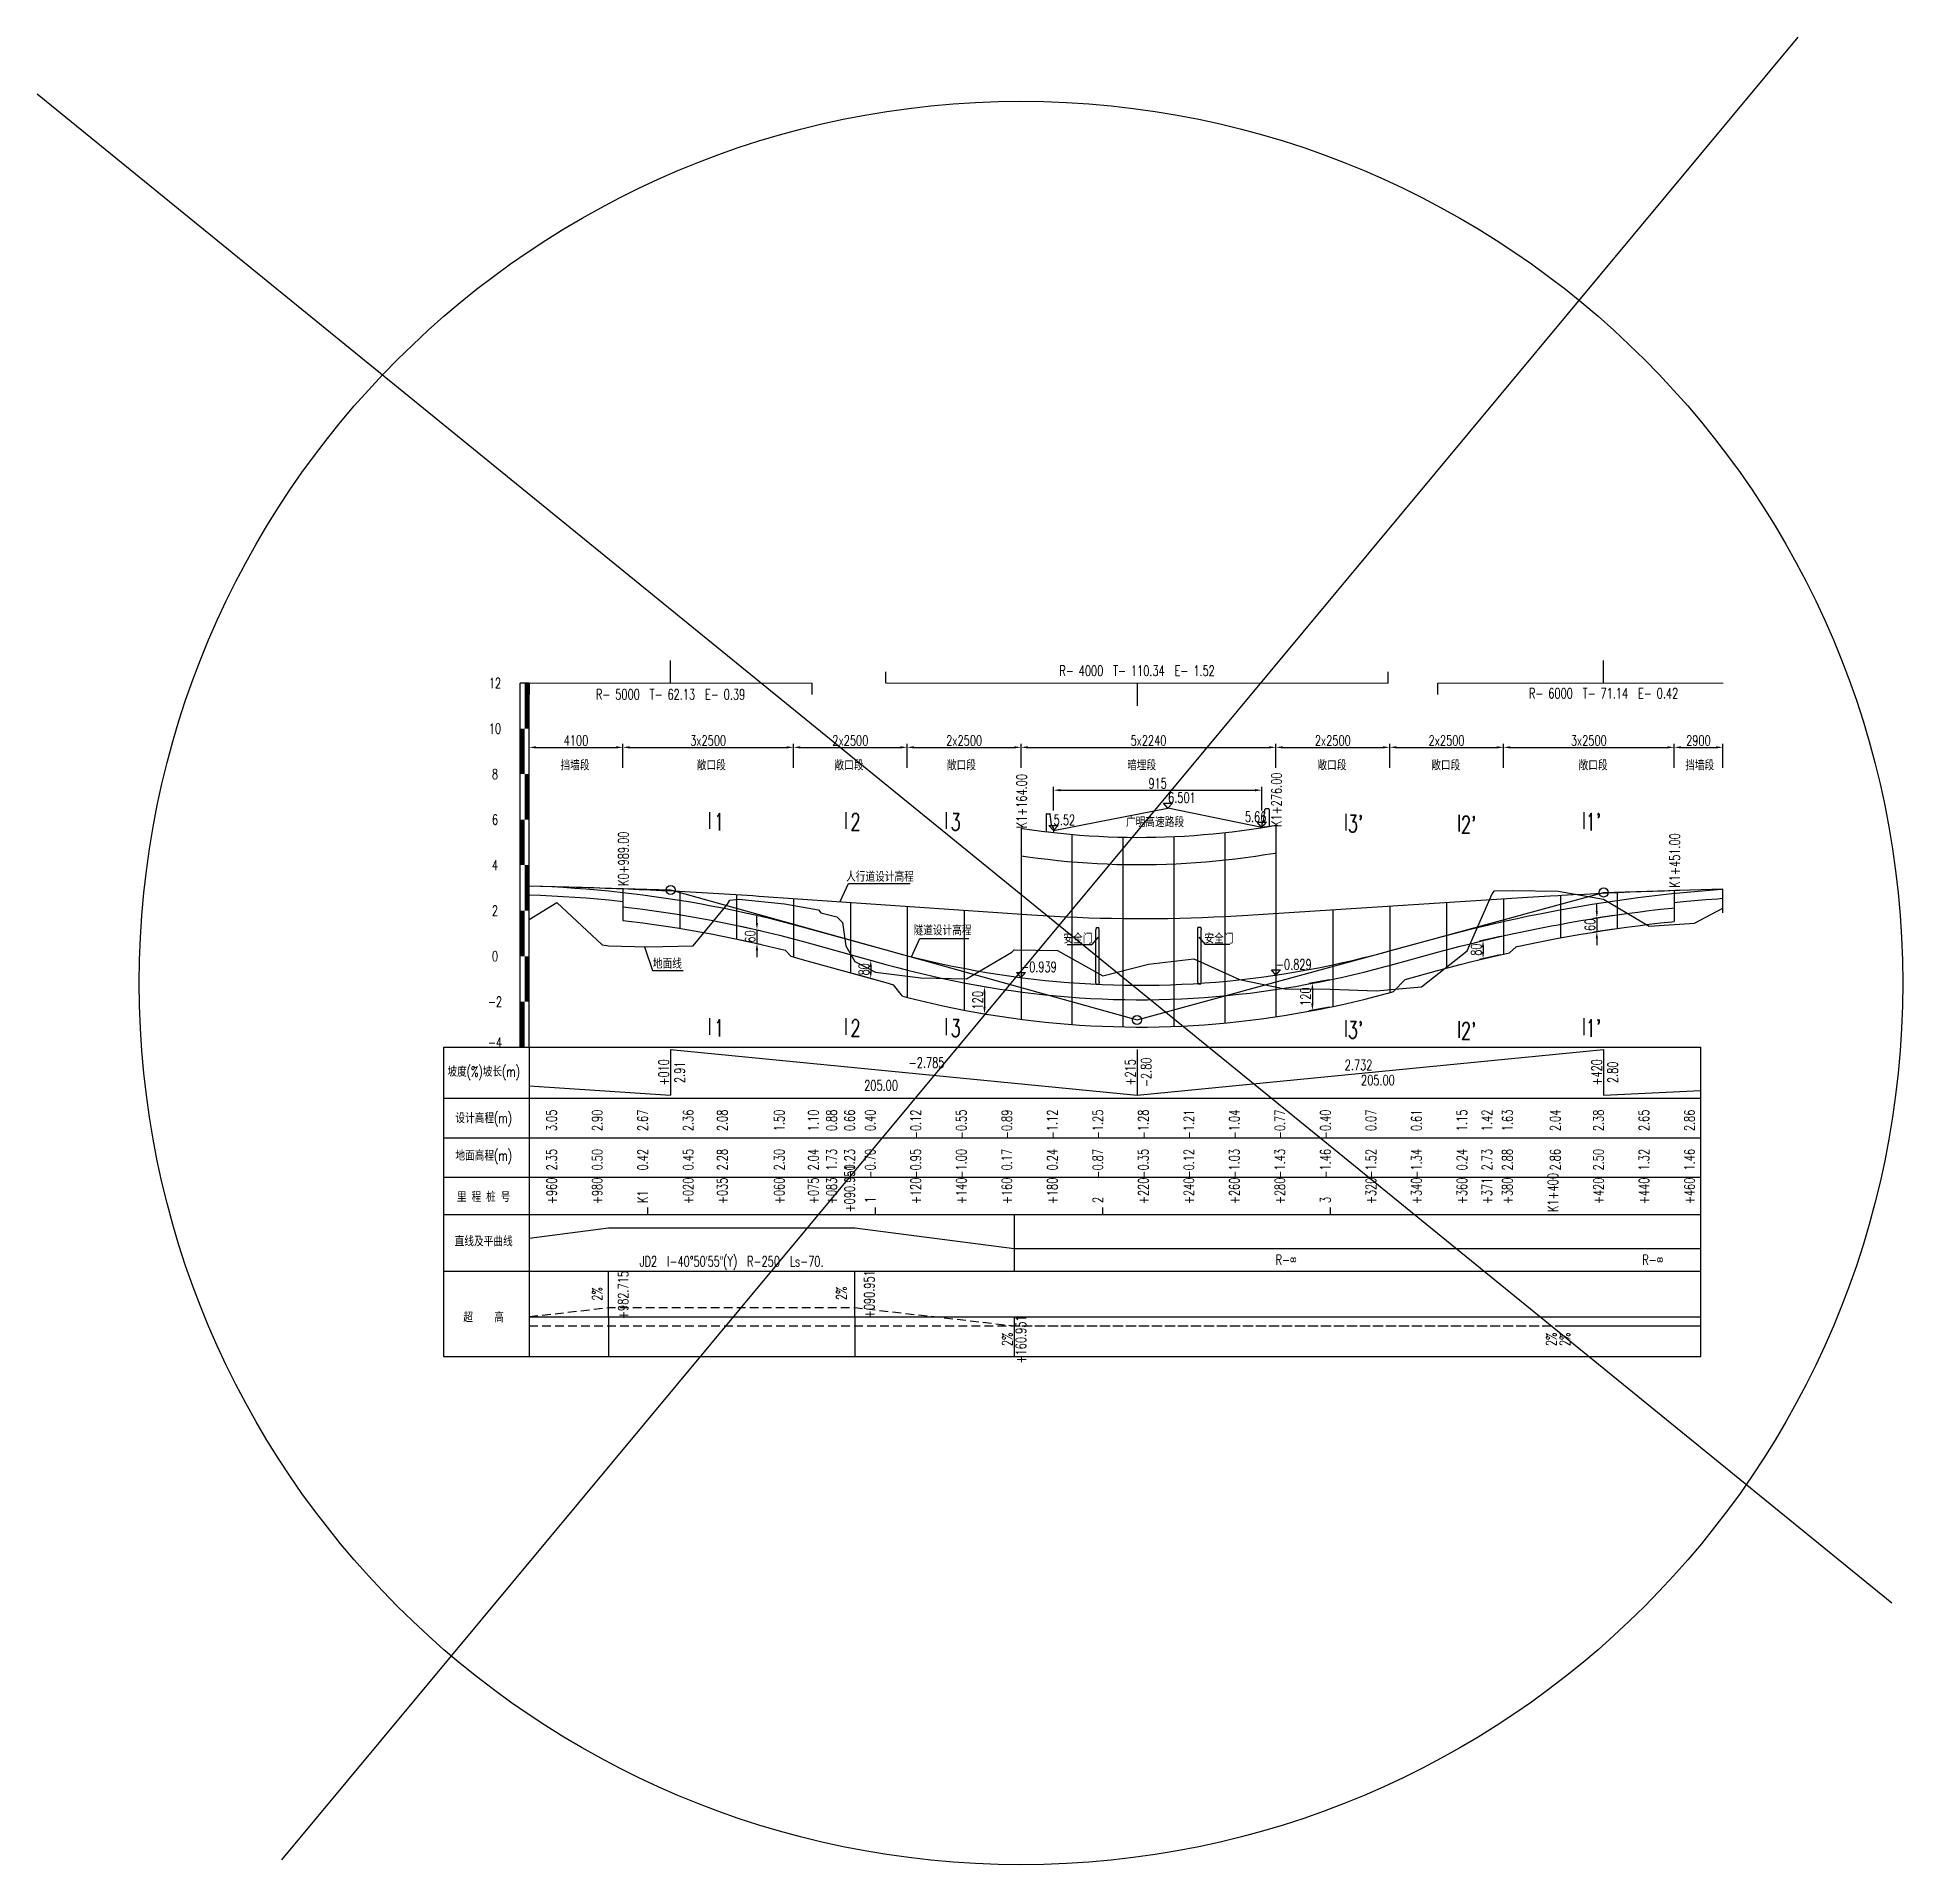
# Model space of a CAD drawing. Header units: millimetres. Extents: x -11494 to -8859, y -399 to 404.
# Drawn here: x -9679 to -8859, y -399 to 404 of the extents above; entities that cross this region are included whole.
import ezdxf
from ezdxf.enums import TextEntityAlignment as Align

# ---------------------------------------------------------------- set-up
doc = ezdxf.new("R2010")
doc.units = ezdxf.units.MM
doc.header["$LTSCALE"] = 0.3
doc.linetypes.add('DASHED', pattern=[19.05, 12.7, -6.35])
for name, color, linetype in [('BPD1', 5, 'Continuous'), ('dmx', 7, 'Continuous'), ('LCZH', 5, 'Continuous'), ('shuju', 5, 'Continuous'), ('sjx', 1, 'Continuous'), ('变坡点', 5, 'Continuous'), ('右超高', 1, 'Continuous'), ('左超高', 6, 'ByLayer'), ('文字', 7, 'Continuous'), ('标尺', 3, 'Continuous'), ('栏目', 3, 'Continuous'), ('次轮廓线', 5, 'Continuous'), ('网格1', 252, 'ByLayer'), ('轮廓线', 1, 'Continuous'), ('面积', 4, 'Continuous')]:
    doc.layers.add(name, color=color, linetype=linetype)
doc.styles.get("Standard").update_dxf_attribs({"font": 'simplex1.shx', "width": 0.7, "bigfont": 'hztxt.shx'})
doc.dimstyles.new('副本 100', dxfattribs={"dimscale": 1.5, "dimtxt": 3, "dimasz": 2, "dimexe": 1, "dimexo": 1, "dimgap": 0.5, "dimtad": 1, "dimdec": 0, "dimlfac": 10, "dimzin": 0, "dimdsep": 46, "dimtxsty": 'Standard', "dimcen": 0.09, "dimclrd": 256, "dimclre": 256, "dimclrt": 7, "dimadec": 0, "dimazin": 0, "dimtfac": 1, "dimtdec": 0, "dimtix": 1, "dimtmove": 0, "dimatfit": 3, "dimfxl": 0, "dimtolj": 1, "dimtzin": 0, "dimarcsym": 0})

msp = doc.modelspace()

# ---------------------------------------------------------------- texts
at = {"layer": 'BPD1', "width": 0.7}
for s, p in [('+010', (-9403.91, -51.04)), ('2.91', (-9396.91, -51.04)), ('+215', (-9198.91, -51.04)), ('-2.80', (-9191.91, -51.04)), ('+420', (-8993.91, -51.04)), ('2.80', (-8986.91, -51.04))]:
    msp.add_text(s, height=4.5, rotation=90, dxfattribs=at).set_placement(p, align=Align.MIDDLE)
for s, p in [('-2.785', (-9288.41, -49.04)), ('2.732', (-9098.58, -50.04)), ('205.00', (-9308.41, -59.04)), ('205.00', (-9090.08, -56.71))]:
    msp.add_text(s, height=4.5, dxfattribs=at).set_placement(p, align=Align.CENTER)
for s, p in [('JD2  I-40°50′55″(Y)  R-250  Ls-70.', (-9374.08, -134.44)), ('R-∞', (-9130.44, -133.44)), ('R-∞', (-8969.3, -133.44))]:
    msp.add_text(s, height=4.5, dxfattribs=at).set_placement(p, align=Align.MIDDLE)
at = {"layer": 'shuju', "width": 0.7}
for s, p in [('3.05', (-9450.91, -67.43)), ('2.90', (-9430.91, -67.43)), ('2.67', (-9410.91, -67.43)), ('2.36', (-9390.91, -67.43)), ('2.08', (-9375.91, -67.43)), ('1.50', (-9350.91, -67.43)), ('1.10', (-9335.91, -67.43)), ('0.88', (-9327.91, -67.43)), ('0.66', (-9319.96, -67.43)), ('0.40', (-9310.91, -67.43)), ('-0.12', (-9290.91, -67.43)), ('-0.55', (-9270.91, -67.43)), ('-0.89', (-9250.91, -67.43)), ('-1.12', (-9230.91, -67.43)), ('-1.25', (-9210.91, -67.43)), ('-1.28', (-9190.91, -67.43)), ('-1.21', (-9170.91, -67.43)), ('-1.04', (-9150.91, -67.43)), ('-0.77', (-9130.91, -67.43)), ('-0.40', (-9110.91, -67.43)), ('0.07', (-9090.91, -67.43)), ('0.61', (-9070.91, -67.43)), ('1.15', (-9050.91, -67.43)), ('1.42', (-9039.91, -67.43)), ('1.63', (-9030.91, -67.43)), ('2.04', (-9009.91, -67.43)), ('2.38', (-8990.91, -67.43)), ('2.65', (-8970.91, -67.43)), ('2.86', (-8950.91, -67.43)), ('2.35', (-9450.91, -84.72)), ('0.50', (-9430.91, -84.72)), ('0.42', (-9410.91, -84.72)), ('0.45', (-9390.91, -84.72)), ('2.28', (-9375.91, -84.72)), ('2.30', (-9350.91, -84.72)), ('2.04', (-9335.91, -84.72)), ('1.73', (-9327.91, -84.72)), ('-0.23', (-9319.96, -84.72)), ('-0.70', (-9310.91, -84.72)), ('-0.95', (-9290.91, -84.72)), ('-1.00', (-9270.91, -84.72)), ('0.17', (-9250.91, -84.72)), ('0.24', (-9230.91, -84.72)), ('-0.87', (-9210.91, -84.72)), ('-0.35', (-9190.91, -84.72)), ('-0.12', (-9170.91, -84.72)), ('-1.03', (-9150.91, -84.72)), ('-1.43', (-9130.91, -84.72)), ('-1.46', (-9110.91, -84.72)), ('-1.52', (-9090.91, -84.72)), ('-1.34', (-9070.91, -84.72)), ('0.24', (-9050.91, -84.72)), ('2.73', (-9039.91, -84.72)), ('2.88', (-9030.91, -84.72)), ('2.86', (-9009.91, -84.72)), ('2.50', (-8990.91, -84.72)), ('1.32', (-8970.91, -84.72)), ('1.46', (-8950.91, -84.72))]:
    msp.add_text(s, height=4.5, rotation=90, dxfattribs=at).set_placement(p, align=Align.RIGHT)
for s, p in [('+960', (-9450.91, -108.93)), ('+980', (-9430.91, -108.93)), ('+020', (-9390.91, -108.93)), ('+035', (-9375.91, -108.93)), ('+060', (-9350.91, -108.93)), ('+075', (-9335.91, -108.93)), ('+083', (-9327.91, -108.93)), ('+090.951', (-9319.96, -112.55)), ('+120', (-9290.91, -108.93)), ('+140', (-9270.91, -108.93)), ('+160', (-9250.91, -108.93)), ('+180', (-9230.91, -108.93)), ('+220', (-9190.91, -108.93)), ('+240', (-9170.91, -108.93)), ('+260', (-9150.91, -108.93)), ('+280', (-9130.91, -108.93)), ('+320', (-9090.91, -108.93)), ('+340', (-9070.91, -108.93)), ('+360', (-9050.91, -108.93)), ('+380', (-9030.91, -108.93)), ('K1+400', (-9010.91, -112.44)), ('+420', (-8990.91, -108.93)), ('+440', (-8970.91, -108.93)), ('+460', (-8950.91, -108.93)), ('K1', (-9410.91, -108.44)), ('2', (-9210.91, -108.44)), ('3', (-9110.91, -108.44)), ('+371', (-9039.91, -108.93)), ('1', (-9310.91, -108.44))]:
    msp.add_text(s, height=4.5, rotation=90, dxfattribs=at).set_placement(p)
for s, p in [('+982.715', (-9421.76, -148.9)), ('+090.951', (-9313.58, -148.54)), ('2%', (-9433.16, -148.41)), ('2%', (-9325.84, -148.15)), ('+160.951', (-9246.96, -168.41)), ('+160.951', (-9246.96, -168.41)), ('2%', (-9252.96, -168.41)), ('2%', (-9252.96, -168.41)), ('2%', (-9013.91, -168.41)), ('2%', (-9013.91, -168.41)), ('2%', (-9007.91, -168.41)), ('2%', (-9007.91, -168.41))]:
    msp.add_text(s, height=4.5, rotation=90, dxfattribs=at).set_placement(p, align=Align.MIDDLE)
at = {"layer": '文字', "width": 0.7}
for s, p in [('R- 4000  T- 110.34  E- 1.52', (-9195.91, 125.45)), ('R- 5000  T- 62.13  E- 0.39', (-9400.91, 115.04)), ('R- 6000  T- 71.14  E- 0.42', (-8990.91, 115.51))]:
    msp.add_text(s, height=4.5, dxfattribs=at).set_placement(p, align=Align.MIDDLE)
for s, p in [('挡墙段', (-9442.91, 86.17)), ('敞口段', (-9383, 86.17)), ('敞口段', (-9322.5, 86.17)), ('敞口段', (-9273.1, 86.17)), ('暗埋段', (-9193.92, 86.17)), ('敞口段', (-9110.28, 86.17)), ('敞口段', (-9060.28, 86.17)), ('敞口段', (-8995.52, 86.17)), ('挡墙段', (-8948.65, 86.17)), ('广明高速路段', (-9188.02, 61.21)), ('人行道设计高程', (-9308.9, 37.22)), ('隧道设计高程', (-9281.43, 13.62)), ('安全门', (-9221.91, 10.05)), ('安全门', (-9159.92, 10.05)), ('地面线', (-9402.32, -1.03))]:
    msp.add_text(s, height=4.5, dxfattribs=at).set_placement(p, align=Align.TOP_CENTER)
for s, p in [('K1+164.00', (-9246.63, 68.1)), ('K1+276.00', (-9134.63, 68.75)), ('K0+989.00', (-9421.63, 42.8)), ('K1+451.00', (-8959.63, 42.08))]:
    msp.add_text(s, height=4.5, rotation=90, dxfattribs=at).set_placement(p, align=Align.MIDDLE)
for s, p in [('6.501', (-9182.28, 67.42)), ('5.52', (-9232.56, 57.62)), ('5.66', (-9148.55, 59.02)), ('-0.939', (-9246.85, -6.97)), ('-0.829', (-9134.85, -5.87))]:
    msp.add_text(s, height=4.5, dxfattribs=at).set_placement(p)
for s, p in [('1', (-9379.59, 59)), ('2', (-9319.64, 59)), ('3', (-9275.61, 59)), ("3'", (-9099.94, 58.21)), ("2'", (-9050.23, 57.77)), ("1'", (-8995.4, 59)), ('1', (-9379.59, -31.6)), ('2', (-9319.64, -31.6)), ('3', (-9275.61, -31.62)), ("3'", (-9099.94, -32.41)), ("2'", (-9050.23, -32.84)), ("1'", (-8995.4, -31.62))]:
    msp.add_text(s, height=7.5, dxfattribs=at).set_placement(p, align=Align.MIDDLE_CENTER)
at = {"layer": '标尺', "width": 0.7}
for s, p in [('12', (-9478.05, 120)), ('10', (-9478.05, 100)), ('8', (-9478.05, 80)), ('6', (-9478.05, 60)), ('4', (-9478.05, 40)), ('2', (-9478.05, 20)), ('0', (-9478.05, 0)), ('-2', (-9478.05, -20)), ('-4', (-9478.05, -37.97))]:
    msp.add_text(s, height=4.5, dxfattribs=at).set_placement(p, align=Align.MIDDLE)
at = {"layer": '栏目', "width": 0.7}
for s, p in [('坡度(%)坡长(m)', (-9483.05, -51.04)), ('设计高程(m)', (-9483.05, -71.46)), ('地面高程(m)', (-9483.05, -87.93)), ('里 程 桩 号', (-9483.05, -105.53)), ('直线及平曲线', (-9483.05, -125.02)), ('超    高', (-9483.05, -158.41))]:
    msp.add_text(s, height=4.5, dxfattribs=at).set_placement(p, align=Align.MIDDLE)

# ---------------------------------------------------------------- blocks, each defined once
blk = doc.blocks.new('*D15')
at = {"lineweight": -2}
for p, q in [((-9421.91, 82.77), (-9421.91, 93.27)), ((-9418.91, 91.77), (-9349.91, 91.77)), ((-9346.91, 82.77), (-9346.91, 93.27))]:
    blk.add_line(p, q, dxfattribs=at)
for points in [[(-9418.91, 92.27), (-9418.91, 91.27), (-9421.91, 91.77)], [(-9349.91, 92.27), (-9349.91, 91.27), (-9346.91, 91.77)]]:
    blk.add_solid(points)
at = {"layer": 'Defpoints', "color": 0}
for p in [(-9346.91, 91.77), (-9421.91, 29.65), (-9346.91, 25.39)]:
    blk.add_point(p, dxfattribs=at)
at = {"color": 7, "lineweight": -3, "insert": (-9384.41, 94.77), "char_height": 4.5, "attachment_point": 5}
blk.add_mtext('\\A1;3x2500', dxfattribs=at)
blk = doc.blocks.new('*D16')
at = {"lineweight": -2}
for p, q in [((-9296.91, 82.77), (-9296.91, 93.27)), ((-9293.91, 91.77), (-9249.91, 91.77)), ((-9246.91, 82.77), (-9246.91, 93.27))]:
    blk.add_line(p, q, dxfattribs=at)
for points in [[(-9293.91, 92.27), (-9293.91, 91.27), (-9296.91, 91.77)], [(-9249.91, 92.27), (-9249.91, 91.27), (-9246.91, 91.77)]]:
    blk.add_solid(points)
at = {"layer": 'Defpoints', "color": 0}
for p in [(-9246.91, 91.77), (-9296.91, 21.95), (-9246.91, 18.51)]:
    blk.add_point(p, dxfattribs=at)
at = {"color": 7, "lineweight": -3, "insert": (-9271.91, 94.77), "char_height": 4.5, "attachment_point": 5}
blk.add_mtext('\\A1;2x2500', dxfattribs=at)
blk = doc.blocks.new('*D17')
at = {"lineweight": -2}
for p, q in [((-9246.91, 82.77), (-9246.91, 93.27)), ((-9243.91, 91.77), (-9137.91, 91.77)), ((-9134.91, 82.77), (-9134.91, 93.27))]:
    blk.add_line(p, q, dxfattribs=at)
for points in [[(-9243.91, 92.27), (-9243.91, 91.27), (-9246.91, 91.77)], [(-9137.91, 92.27), (-9137.91, 91.27), (-9134.91, 91.77)]]:
    blk.add_solid(points)
at = {"layer": 'Defpoints', "color": 0}
for p in [(-9134.91, 91.77), (-9246.91, 29.65), (-9134.91, 20)]:
    blk.add_point(p, dxfattribs=at)
at = {"color": 7, "lineweight": -3, "insert": (-9190.91, 94.77), "char_height": 4.5, "attachment_point": 5}
blk.add_mtext('\\A1;5x2240', dxfattribs=at)
blk = doc.blocks.new('*D18')
at = {"lineweight": -2}
for p, q in [((-9134.91, 82.77), (-9134.91, 93.27)), ((-9131.91, 91.77), (-9087.91, 91.77)), ((-9084.91, 82.77), (-9084.91, 93.27))]:
    blk.add_line(p, q, dxfattribs=at)
for points in [[(-9131.91, 92.27), (-9131.91, 91.27), (-9134.91, 91.77)], [(-9087.91, 92.27), (-9087.91, 91.27), (-9084.91, 91.77)]]:
    blk.add_solid(points)
at = {"layer": 'Defpoints', "color": 0}
for p in [(-9084.91, 91.77), (-9134.91, 29.65), (-9084.91, 18.51)]:
    blk.add_point(p, dxfattribs=at)
at = {"color": 7, "lineweight": -3, "insert": (-9109.91, 94.77), "char_height": 4.5, "attachment_point": 5}
blk.add_mtext('\\A1;2x2500', dxfattribs=at)
blk = doc.blocks.new('*D19')
at = {"lineweight": -2}
for p, q in [((-9034.91, 82.77), (-9034.91, 93.27)), ((-9031.91, 91.77), (-8962.91, 91.77)), ((-8959.91, 82.77), (-8959.91, 93.27))]:
    blk.add_line(p, q, dxfattribs=at)
for points in [[(-9031.91, 92.27), (-9031.91, 91.27), (-9034.91, 91.77)], [(-8962.91, 92.27), (-8962.91, 91.27), (-8959.91, 91.77)]]:
    blk.add_solid(points)
at = {"layer": 'Defpoints', "color": 0}
for p in [(-8959.91, 91.77), (-9034.91, 29.65), (-8959.91, 25.39)]:
    blk.add_point(p, dxfattribs=at)
at = {"color": 7, "lineweight": -3, "insert": (-8997.41, 94.77), "char_height": 4.5, "attachment_point": 5}
blk.add_mtext('\\A1;3x2500', dxfattribs=at)
blk = doc.blocks.new('*D20')
at = {"lineweight": -2}
for p, q in [((-9270.44, -11.98), (-9261.45, -13.66)), ((-9262.95, -16.38), (-9262.95, -22.38)), ((-9270.44, -23.98), (-9261.45, -25.66))]:
    blk.add_line(p, q, dxfattribs=at)
for points in [[(-9263.45, -16.38), (-9262.45, -16.38), (-9262.95, -13.38)], [(-9263.45, -22.38), (-9262.45, -22.38), (-9262.95, -25.38)]]:
    blk.add_solid(points)
at = {"layer": 'Defpoints', "color": 0}
for p in [(-9271.91, -11.7), (-9271.91, -23.7), (-9262.95, -25.38)]:
    blk.add_point(p, dxfattribs=at)
at = {"color": 7, "lineweight": -3, "insert": (-9265.95, -19.38), "char_height": 4.5, "attachment_point": 5, "rotation": 90}
blk.add_mtext('\\A1;120', dxfattribs=at)
blk = doc.blocks.new('*D21')
at = {"lineweight": -2}
for p, q in [((-9320.47, 0.34), (-9311.45, -2.17)), ((-9320.47, -7.66), (-9311.45, -10.17)), ((-9312.95, -4.75), (-9312.95, -6.75))]:
    blk.add_line(p, q, dxfattribs=at)
for points in [[(-9313.45, -4.75), (-9312.45, -4.75), (-9312.95, -1.75)], [(-9313.45, -6.75), (-9312.45, -6.75), (-9312.95, -9.75)]]:
    blk.add_solid(points)
at = {"layer": 'Defpoints', "color": 0}
for p in [(-9321.91, 0.75), (-9321.91, -7.25), (-9312.95, -9.75)]:
    blk.add_point(p, dxfattribs=at)
at = {"color": 7, "lineweight": -3, "insert": (-9315.95, -5.75), "char_height": 4.5, "attachment_point": 5, "rotation": 90}
blk.add_mtext('\\A1;80', dxfattribs=at)
blk = doc.blocks.new('*D22')
at = {"lineweight": -2}
for p, q in [((-9362.95, 14.64), (-9362.95, 17.64)), ((-9370.45, 13.25), (-9361.45, 11.32)), ((-9362.95, 11.64), (-9362.95, 5.64)), ((-9370.45, 7.25), (-9361.45, 5.32)), ((-9362.95, 2.64), (-9362.95, -0.36))]:
    blk.add_line(p, q, dxfattribs=at)
for points in [[(-9363.45, 14.64), (-9362.45, 14.64), (-9362.95, 11.64)], [(-9363.45, 2.64), (-9362.45, 2.64), (-9362.95, 5.64)]]:
    blk.add_solid(points)
at = {"layer": 'Defpoints', "color": 0}
for p in [(-9371.91, 13.57), (-9371.91, 7.57), (-9362.95, 5.64)]:
    blk.add_point(p, dxfattribs=at)
at = {"color": 7, "lineweight": -3, "insert": (-9365.95, 8.64), "char_height": 4.5, "attachment_point": 5, "rotation": 90}
blk.add_mtext('\\A1;60', dxfattribs=at)
blk = doc.blocks.new('*D25')
at = {"lineweight": -2}
for p, q in [((-9111.39, -10.39), (-9120.38, -12.06)), ((-9118.88, -14.78), (-9118.88, -20.78)), ((-9111.39, -22.39), (-9120.38, -24.06))]:
    blk.add_line(p, q, dxfattribs=at)
for points in [[(-9119.38, -14.78), (-9118.38, -14.78), (-9118.88, -11.78)], [(-9119.38, -20.78), (-9118.38, -20.78), (-9118.88, -23.78)]]:
    blk.add_solid(points)
at = {"layer": 'Defpoints', "color": 0}
for p in [(-9109.91, -10.11), (-9118.88, -23.78), (-9109.91, -22.11)]:
    blk.add_point(p, dxfattribs=at)
at = {"color": 7, "lineweight": -3, "insert": (-9121.88, -17.78), "char_height": 4.5, "attachment_point": 5, "rotation": 90}
blk.add_mtext('\\A1;120', dxfattribs=at)
blk = doc.blocks.new('*D23')
at = {"lineweight": -2}
for p, q in [((-9036.38, 8.6), (-9045.38, 6.55)), ((-9036.38, 0.6), (-9045.38, -1.45)), ((-9043.88, 3.89), (-9043.88, 1.89))]:
    blk.add_line(p, q, dxfattribs=at)
for points in [[(-9044.38, 3.89), (-9043.38, 3.89), (-9043.88, 6.89)], [(-9044.38, 1.89), (-9043.38, 1.89), (-9043.88, -1.11)]]:
    blk.add_solid(points)
at = {"layer": 'Defpoints', "color": 0}
for p in [(-9034.91, 8.93), (-9034.91, 0.93), (-9043.88, -1.11)]:
    blk.add_point(p, dxfattribs=at)
at = {"color": 7, "lineweight": -3, "insert": (-9046.88, 2.89), "char_height": 4.5, "attachment_point": 5, "rotation": 90}
blk.add_mtext('\\A1;80', dxfattribs=at)
blk = doc.blocks.new('*D24')
at = {"lineweight": -2}
for p, q in [((-8986.4, 17.87), (-8995.38, 16.56)), ((-8993.88, 19.78), (-8993.88, 22.78)), ((-8993.88, 16.78), (-8993.88, 10.78)), ((-8986.4, 11.87), (-8995.38, 10.56)), ((-8993.88, 7.78), (-8993.88, 4.78))]:
    blk.add_line(p, q, dxfattribs=at)
for points in [[(-8994.38, 19.78), (-8993.38, 19.78), (-8993.88, 16.78)], [(-8994.38, 7.78), (-8993.38, 7.78), (-8993.88, 10.78)]]:
    blk.add_solid(points)
at = {"layer": 'Defpoints', "color": 0}
for p in [(-8984.91, 18.09), (-8993.88, 10.78), (-8984.91, 12.09)]:
    blk.add_point(p, dxfattribs=at)
at = {"color": 7, "lineweight": -3, "insert": (-8996.88, 13.78), "char_height": 4.5, "attachment_point": 5, "rotation": 90}
blk.add_mtext('\\A1;60', dxfattribs=at)
blk = doc.blocks.new('*D26')
at = {"lineweight": -2}
for p, q in [((-9346.91, 82.77), (-9346.91, 93.27)), ((-9343.91, 91.77), (-9299.91, 91.77)), ((-9296.91, 82.77), (-9296.91, 93.27))]:
    blk.add_line(p, q, dxfattribs=at)
for points in [[(-9343.91, 92.27), (-9343.91, 91.27), (-9346.91, 91.77)], [(-9299.91, 92.27), (-9299.91, 91.27), (-9296.91, 91.77)]]:
    blk.add_solid(points)
at = {"layer": 'Defpoints', "color": 0}
for p in [(-9296.91, 91.77), (-9346.91, 21.95), (-9296.91, 18.51)]:
    blk.add_point(p, dxfattribs=at)
at = {"color": 7, "lineweight": -3, "insert": (-9321.91, 94.77), "char_height": 4.5, "attachment_point": 5}
blk.add_mtext('\\A1;2x2500', dxfattribs=at)
blk = doc.blocks.new('*D27')
at = {"lineweight": -2}
for p, q in [((-9084.91, 82.77), (-9084.91, 93.27)), ((-9081.91, 91.77), (-9037.91, 91.77)), ((-9034.91, 82.77), (-9034.91, 93.27))]:
    blk.add_line(p, q, dxfattribs=at)
for points in [[(-9081.91, 92.27), (-9081.91, 91.27), (-9084.91, 91.77)], [(-9037.91, 92.27), (-9037.91, 91.27), (-9034.91, 91.77)]]:
    blk.add_solid(points)
at = {"layer": 'Defpoints', "color": 0}
for p in [(-9034.91, 91.77), (-9084.91, 29.65), (-9034.91, 18.51)]:
    blk.add_point(p, dxfattribs=at)
at = {"color": 7, "lineweight": -3, "insert": (-9059.91, 94.77), "char_height": 4.5, "attachment_point": 5}
blk.add_mtext('\\A1;2x2500', dxfattribs=at)
blk = doc.blocks.new('*D28')
at = {"lineweight": -2}
for p, q in [((-9463.05, 82.77), (-9463.05, 93.27)), ((-9460.05, 91.77), (-9424.91, 91.77)), ((-9421.91, 82.77), (-9421.91, 93.27))]:
    blk.add_line(p, q, dxfattribs=at)
for points in [[(-9460.05, 92.27), (-9460.05, 91.27), (-9463.05, 91.77)], [(-9424.91, 92.27), (-9424.91, 91.27), (-9421.91, 91.77)]]:
    blk.add_solid(points)
at = {"layer": 'Defpoints', "color": 0}
for p in [(-9421.91, 91.77), (-9463.05, 29.65), (-9421.91, 25.39)]:
    blk.add_point(p, dxfattribs=at)
at = {"color": 7, "lineweight": -3, "insert": (-9442.48, 94.77), "char_height": 4.5, "attachment_point": 5}
blk.add_mtext('\\A1;4100', dxfattribs=at)
blk = doc.blocks.new('*D29')
at = {"lineweight": -2}
for p, q in [((-8959.91, 82.77), (-8959.91, 93.27)), ((-8956.91, 91.77), (-8941.54, 91.77)), ((-8938.54, 82.77), (-8938.54, 93.27))]:
    blk.add_line(p, q, dxfattribs=at)
for points in [[(-8956.91, 92.27), (-8956.91, 91.27), (-8959.91, 91.77)], [(-8941.54, 92.27), (-8941.54, 91.27), (-8938.54, 91.77)]]:
    blk.add_solid(points)
at = {"layer": 'Defpoints', "color": 0}
for p in [(-8938.54, 91.77), (-8959.91, 29.65), (-8938.54, 25.39)]:
    blk.add_point(p, dxfattribs=at)
at = {"color": 7, "lineweight": -3, "insert": (-8949.23, 94.77), "char_height": 4.5, "attachment_point": 5}
blk.add_mtext('\\A1;2900', dxfattribs=at)
blk = doc.blocks.new('*D30')
at = {"lineweight": -2}
for p, q in [((-9232.63, 63.95), (-9232.63, 74.45)), ((-9141.1, 63.95), (-9141.1, 74.45)), ((-9229.63, 72.95), (-9144.1, 72.95))]:
    blk.add_line(p, q, dxfattribs=at)
for points in [[(-9229.63, 73.45), (-9229.63, 72.45), (-9232.63, 72.95)], [(-9144.1, 73.45), (-9144.1, 72.45), (-9141.1, 72.95)]]:
    blk.add_solid(points)
at = {"layer": 'Defpoints', "color": 0}
for p in [(-9141.1, 72.95), (-9232.63, 54.78), (-9141.1, 56.53)]:
    blk.add_point(p, dxfattribs=at)
at = {"color": 7, "lineweight": -3, "insert": (-9186.86, 75.95), "char_height": 4.5, "attachment_point": 5}
blk.add_mtext('\\A1;915', dxfattribs=at)

# ---------------------------------------------------------------- dimensions: what is measured, and where the dimension line sits
at = {"lineweight": -3}
for base, p1, p2, text, picture, middle in [((-9421.91, 91.77), (-9463.05, 29.65), (-9421.91, 25.39), '4100', '*D28', (-9442.48, 94.77)), ((-9346.91, 91.77), (-9421.91, 29.65), (-9346.91, 25.39), '3x2500', '*D15', (-9384.41, 94.77)), ((-9296.91, 91.77), (-9346.91, 21.95), (-9296.91, 18.51), '2x2500', '*D26', (-9321.91, 94.77)), ((-9246.91, 91.77), (-9296.91, 21.95), (-9246.91, 18.51), '2x2500', '*D16', (-9271.91, 94.77)), ((-9134.91, 91.77), (-9246.91, 29.65), (-9134.91, 20), '5x2240', '*D17', (-9190.91, 94.77)), ((-9084.91, 91.77), (-9134.91, 29.65), (-9084.91, 18.51), '2x2500', '*D18', (-9109.91, 94.77)), ((-9034.91, 91.77), (-9084.91, 29.65), (-9034.91, 18.51), '2x2500', '*D27', (-9059.91, 94.77)), ((-8959.91, 91.77), (-9034.91, 29.65), (-8959.91, 25.39), '3x2500', '*D19', (-8997.41, 94.77)), ((-8938.54, 91.77), (-8959.91, 29.65), (-8938.54, 25.39), '2900', '*D29', (-8949.23, 94.77))]:
    dim = msp.add_linear_dim(base=base, p1=p1, p2=p2, text=text, dimstyle='副本 100', override={"dimtxsty": 'Standard'}, dxfattribs=at)
    dim.commit()
    dim.dimension.update_dxf_attribs({"geometry": picture, "text_midpoint": middle})
dim = msp.add_linear_dim(base=(-9141.1, 72.95), p1=(-9232.63, 54.78), p2=(-9141.1, 56.53), dimstyle='副本 100', dxfattribs=at)
dim.commit()
dim.dimension.update_dxf_attribs({"geometry": '*D30', "text_midpoint": (-9186.86, 75.95)})
for p1, p2, distance, text, picture, middle in [((-9371.91, 13.57), (-9371.91, 7.57), 8.97, '60', '*D22', (-9365.95, 8.64)), ((-8984.91, 18.09), (-8984.91, 12.09), -8.97, '60', '*D24', (-8996.88, 13.78)), ((-9034.91, 8.93), (-9034.91, 0.93), -8.97, '80', '*D23', (-9046.88, 2.89)), ((-9321.91, 0.75), (-9321.91, -7.25), 8.97, '80', '*D21', (-9315.95, -5.75)), ((-9271.91, -11.7), (-9271.91, -23.7), 8.97, '120', '*D20', (-9265.95, -19.38)), ((-9109.91, -10.11), (-9109.91, -22.11), -8.97, '120', '*D25', (-9121.88, -17.78))]:
    dim = msp.add_aligned_dim(p1=p1, p2=p2, distance=distance, text=text, dimstyle='副本 100', dxfattribs=at)
    dim.commit()
    dim.dimension.update_dxf_attribs({"geometry": picture, "text_midpoint": middle})

# ---------------------------------------------------------------- linework, layer by layer
for p, q in [((-9235.87, 62.36), (-9235.87, 54.74)), ((-9235.69, 62.54), (-9234.21, 62.54)), ((-9233.55, 57.78), (-9234.03, 62.38)), ((-9141.1, 58.18), (-9141.1, 56.53)), ((-9140.49, 59.12), (-9141.07, 58.28)), ((-9140.18, 59.95), (-9139.7, 64.55)), ((-9138.04, 64.71), (-9139.52, 64.71)), ((-9137.86, 64.53), (-9137.86, 57.06)), ((-9235.87, 54.74), (-9232.63, 54.35)), ((-9233.24, 56.95), (-9232.66, 56.11)), ((-9232.63, 56.01), (-9232.63, 54.35)), ((-9137.86, 57.06), (-9141.1, 56.53)), ((-8938.54, 19.08), (-8938.54, 29.57)), ((-9213.01, 8.3), (-9215.84, 5.07)), ((-9168.82, 8.3), (-9165.99, 5.07)), ((-9226.69, 5.07), (-9215.84, 5.07)), ((-9155.14, 5.07), (-9165.99, 5.07))]:
    msp.add_line(p, q)
for centre, radius, start, end in [((-9235.69, 62.36), 0.175, 90, 180), ((-9234.21, 62.36), 0.175, 5.97698, 90), ((-9231.77, 57.96), 1.78, 185.97698, 214.77783), ((-9140.93, 58.18), 0.175, 145.22217, 180), ((-9141.95, 60.14), 1.78, 325.22217, 354.02302), ((-9139.52, 64.53), 0.175, 90, 174.02302), ((-9138.04, 64.53), 0.175, 0, 90), ((-9232.8, 56.01), 0.175, 0, 34.77783)]:
    msp.add_arc(centre, radius, start, end)
at = {"layer": 'BPD1'}
for p, q in [((-9400.91, -41.04), (-9400.91, -61.04)), ((-9400.91, -41.04), (-9195.91, -61.04)), ((-9195.91, -41.04), (-9195.91, -61.04)), ((-9195.91, -61.04), (-8990.91, -41.04)), ((-8990.91, -41.04), (-8990.91, -61.04)), ((-9463.05, -57.03), (-9400.91, -61.04)), ((-8990.91, -61.04), (-8948.11, -59.05)), ((-9249.96, -113.44), (-9249.96, -138.41)), ((-9463.05, -158.41), (-9010.91, -158.41)), ((-9010.91, -158.41), (-8948.11, -158.41))]:
    msp.add_line(p, q, dxfattribs=at)
at = {"layer": 'BPD1', "flags": 128}
for points in [[(-9463.05, -123.92), (-9428.2, -119.44), (-9319.96, -119.44), (-9249.96, -128.44), (-9010.91, -128.44)], [(-9010.91, -128.44), (-8948.11, -128.44)]]:
    msp.add_lwpolyline(points, dxfattribs=at)
at = {"layer": 'dmx'}
for points in [[(-9463.05, 16.08), (-9450.91, 23.53), (-9430.91, 5.04), (-9428.2, 4.57), (-9410.91, 4.17), (-9390.91, 4.52), (-9375.91, 22.84), (-9374.91, 24.66), (-9370.91, 25.02), (-9350.91, 22.99), (-9335.91, 20.36), (-9334.91, 19.11), (-9327.91, 17.26), (-9325.41, 14.85), (-9323.91, 4.49), (-9319.96, -2.33), (-9310.91, -7.01), (-9290.91, -9.48), (-9270.91, -9.98), (-9250.91, 1.72), (-9249.96, 2.74), (-9230.91, 2.44), (-9210.91, -8.65), (-9190.91, -3.49), (-9170.91, -1.2), (-9150.91, -10.29), (-9130.91, -14.33), (-9110.91, -14.55), (-9090.91, -15.19), (-9070.91, -13.41), (-9050.91, 2.41), (-9039.91, 27.35), (-9038.91, 28.7), (-9030.91, 28.8), (-9010.91, 28.62)], [(-9010.91, 28.62), (-8990.91, 25.01), (-8970.91, 13.23), (-8950.91, 14.55), (-8938.54, 21.14)]]:
    msp.add_lwpolyline(points, dxfattribs=at)
at = {"layer": 'LCZH'}
for p, q in [((-9410.91, -113.44), (-9410.91, -110.44)), ((-9310.91, -113.44), (-9310.91, -110.44)), ((-9210.91, -113.44), (-9210.91, -110.44)), ((-9110.91, -113.44), (-9110.91, -110.44))]:
    msp.add_line(p, q, dxfattribs=at)
at = {"layer": 'shuju'}
for p, q in [((-9428.2, -158.41), (-9428.2, -138.41)), ((-9319.96, -158.41), (-9319.96, -138.41)), ((-9428.2, -158.41), (-9428.2, -175.92)), ((-9319.96, -158.41), (-9319.96, -175.92)), ((-9249.96, -158.41), (-9249.96, -175.92)), ((-9249.96, -158.41), (-9249.96, -175.92))]:
    msp.add_line(p, q, dxfattribs=at)
at = {"layer": 'sjx'}
for p, q in [((-9348.1, -0.05), (-9350.55, 2.58)), ((-9032.27, 1.53), (-9029.37, 4.15)), ((-9299.01, -17.56), (-9302.88, -12.53)), ((-9083.26, -15.58), (-9078.16, -10.18))]:
    msp.add_line(p, q, dxfattribs=at)
at = {"layer": 'sjx', "flags": 128}
for points in [[(-9246.91, 56.26), (-9246.39, 56.18), (-9242.18, 55.56), (-9237.97, 54.99), (-9233.76, 54.48), (-9229.56, 54.02), (-9225.36, 53.61), (-9221.17, 53.25), (-9216.97, 52.95), (-9212.78, 52.7), (-9208.59, 52.5), (-9204.4, 52.36), (-9200.21, 52.26), (-9196.03, 52.22), (-9191.84, 52.23), (-9187.65, 52.3), (-9183.46, 52.41), (-9179.27, 52.58), (-9175.08, 52.8), (-9170.89, 53.07), (-9166.69, 53.4), (-9162.5, 53.78), (-9158.3, 54.21), (-9154.09, 54.7), (-9149.89, 55.23), (-9145.68, 55.82), (-9141.46, 56.47), (-9137.24, 57.16), (-9134.91, 57.58)], [(-9246.91, 44.13), (-9243.85, 43.68), (-9239.5, 43.09), (-9235.15, 42.56), (-9230.8, 42.08), (-9226.45, 41.66), (-9222.11, 41.29), (-9217.76, 40.98), (-9213.42, 40.72), (-9209.08, 40.51), (-9204.74, 40.36), (-9200.41, 40.26), (-9196.07, 40.22), (-9191.73, 40.23), (-9187.39, 40.3), (-9183.05, 40.42), (-9178.72, 40.59), (-9174.38, 40.82), (-9170.03, 41.11), (-9165.69, 41.44), (-9161.34, 41.83), (-9157, 42.28), (-9152.65, 42.78), (-9148.29, 43.34), (-9143.94, 43.95), (-9139.58, 44.62), (-9135.21, 45.34), (-9134.91, 45.39)], [(-9464.05, 30.99), (-9463.05, 30.96), (-9458.05, 30.79), (-9453.05, 30.56), (-9448.05, 30.29), (-9443.05, 29.96), (-9438.05, 29.59), (-9433.05, 29.16), (-9428.05, 28.69), (-9423.05, 28.16), (-9418.05, 27.59), (-9413.05, 26.96), (-9408.05, 26.29), (-9403.05, 25.56), (-9398.05, 24.79), (-9393.05, 23.96), (-9388.05, 23.09), (-9383.05, 22.16), (-9378.05, 21.19), (-9373.05, 20.16), (-9368.05, 19.09), (-9363.05, 17.96), (-9358.05, 16.79), (-9353.05, 15.56), (-9348.05, 14.29), (-9343.05, 12.96), (-9338.78, 11.79), (-9306.26, 2.73), (-9301.26, 1.37), (-9296.26, 0.07), (-9291.26, -1.16), (-9286.26, -2.34), (-9281.26, -3.45), (-9276.26, -4.5), (-9271.26, -5.48), (-9266.26, -6.41), (-9261.26, -7.27), (-9256.26, -8.07), (-9251.26, -8.8), (-9246.26, -9.48), (-9241.26, -10.09), (-9236.26, -10.64), (-9231.26, -11.12), (-9226.26, -11.55), (-9221.26, -11.91), (-9216.26, -12.21), (-9211.26, -12.45), (-9206.26, -12.62), (-9201.26, -12.73), (-9196.26, -12.78), (-9191.26, -12.77), (-9186.26, -12.69), (-9181.26, -12.55), (-9176.26, -12.35), (-9171.26, -12.09), (-9166.26, -11.76), (-9161.26, -11.37), (-9156.26, -10.92), (-9151.26, -10.41), (-9146.26, -9.83), (-9141.26, -9.19), (-9136.26, -8.49), (-9131.26, -7.73), (-9126.26, -6.9), (-9121.26, -6.01), (-9116.26, -5.06), (-9111.26, -4.05), (-9106.26, -2.97), (-9101.26, -1.83), (-9096.26, -0.63), (-9091.26, 0.63), (-9086.26, 1.96), (-9085.57, 2.14), (-9063.87, 8.07), (-9058.87, 9.42), (-9053.87, 10.72), (-9048.87, 11.98), (-9043.87, 13.2), (-9038.87, 14.38), (-9033.87, 15.52), (-9028.87, 16.61), (-9023.87, 17.67), (-9018.87, 18.68), (-9013.87, 19.65), (-9010.91, 20.2)], [(-9464.05, 26.99), (-9463.05, 26.96), (-9458.05, 26.79), (-9453.05, 26.56), (-9448.05, 26.29), (-9443.05, 25.96), (-9438.05, 25.59), (-9433.05, 25.16), (-9428.05, 24.69), (-9423.05, 24.16), (-9421.91, 24.03)], [(-9010.91, 20.2), (-9005.91, 21.12), (-9000.91, 22), (-8995.91, 22.83), (-8990.91, 23.63), (-8985.91, 24.38), (-8980.91, 25.09), (-8975.91, 25.76), (-8970.91, 26.38), (-8965.91, 26.97), (-8960.91, 27.51), (-8955.91, 28.02), (-8950.91, 28.48), (-8945.91, 28.9), (-8940.91, 29.27), (-8938.54, 29.43)], [(-8959.91, 23.61), (-8955.91, 24.02), (-8950.91, 24.48), (-8945.91, 24.9), (-8940.91, 25.27), (-8938.54, 25.43)], [(-9421.91, 21.68), (-9418.05, 21.24), (-9413.05, 20.61), (-9408.05, 19.94), (-9403.05, 19.21), (-9398.05, 18.44), (-9393.05, 17.61), (-9388.05, 16.74), (-9383.05, 15.81), (-9378.05, 14.84), (-9373.05, 13.81), (-9368.05, 12.74), (-9363.05, 11.61), (-9358.05, 10.44), (-9353.05, 9.21), (-9348.05, 7.94), (-9343.05, 6.61), (-9338.78, 5.44), (-9306.26, -3.62), (-9301.26, -4.98), (-9296.26, -6.28), (-9291.26, -7.51), (-9286.26, -8.69), (-9281.26, -9.8), (-9276.26, -10.85), (-9271.26, -11.83), (-9266.26, -12.76), (-9261.26, -13.62), (-9256.26, -14.42), (-9251.26, -15.15), (-9246.26, -15.83), (-9241.26, -16.44), (-9236.26, -16.99), (-9231.26, -17.47), (-9226.26, -17.9), (-9221.26, -18.26), (-9216.26, -18.56), (-9211.26, -18.8), (-9206.26, -18.97), (-9201.26, -19.08), (-9196.26, -19.13), (-9191.26, -19.12), (-9186.26, -19.04), (-9181.26, -18.9), (-9176.26, -18.7), (-9171.26, -18.44), (-9166.26, -18.11), (-9161.26, -17.72), (-9156.26, -17.27), (-9151.26, -16.76), (-9146.26, -16.18), (-9141.26, -15.54), (-9136.26, -14.84), (-9131.26, -14.08), (-9126.26, -13.25), (-9121.26, -12.36), (-9116.26, -11.41), (-9111.26, -10.4), (-9106.26, -9.32), (-9101.26, -8.18), (-9096.26, -6.98), (-9091.26, -5.72), (-9086.26, -4.39), (-9085.57, -4.21), (-9063.87, 1.72), (-9058.87, 3.07), (-9053.87, 4.37), (-9048.87, 5.63), (-9043.87, 6.85), (-9038.87, 8.03), (-9033.87, 9.17), (-9028.87, 10.26), (-9023.87, 11.32), (-9018.87, 12.33), (-9013.87, 13.3), (-9010.91, 13.85)], [(-9010.91, 13.85), (-9005.91, 14.77), (-9000.91, 15.65), (-8995.91, 16.48), (-8990.91, 17.28), (-8985.91, 18.03), (-8980.91, 18.74), (-8975.91, 19.41), (-8970.91, 20.03), (-8965.91, 20.62), (-8960.91, 21.16), (-8959.91, 21.26)], [(-9421.91, 15.68), (-9418.05, 15.24), (-9413.05, 14.61), (-9408.05, 13.94), (-9403.05, 13.21), (-9398.05, 12.44), (-9393.05, 11.61), (-9388.05, 10.74), (-9383.05, 9.81), (-9378.05, 8.84), (-9373.05, 7.81), (-9368.05, 6.74), (-9363.05, 5.61), (-9358.05, 4.44), (-9353.05, 3.21), (-9350.55, 2.58)], [(-9010.91, 7.85), (-9005.91, 8.77), (-9000.91, 9.65), (-8995.91, 10.48), (-8990.91, 11.28), (-8985.91, 12.03), (-8980.91, 12.74), (-8975.91, 13.41), (-8970.91, 14.03), (-8965.91, 14.62), (-8960.91, 15.16), (-8959.91, 15.26)], [(-9078.16, -10.18), (-9063.87, -6.28), (-9058.87, -4.93), (-9053.87, -3.63), (-9048.87, -2.37), (-9043.87, -1.15), (-9038.87, 0.03), (-9032.27, 1.53)], [(-9029.37, 4.15), (-9028.87, 4.26), (-9023.87, 5.32), (-9018.87, 6.33), (-9013.87, 7.3), (-9010.91, 7.85)], [(-9348.1, -0.05), (-9343.05, -1.39), (-9338.78, -2.56), (-9306.26, -11.62), (-9302.88, -12.53)], [(-9299.01, -17.56), (-9296.26, -18.28), (-9291.26, -19.51), (-9286.26, -20.69), (-9281.26, -21.8), (-9276.26, -22.85), (-9271.26, -23.83), (-9266.26, -24.76), (-9261.26, -25.62), (-9256.26, -26.42), (-9251.26, -27.15), (-9246.26, -27.83), (-9241.26, -28.44), (-9236.26, -28.99), (-9231.26, -29.47), (-9226.26, -29.9), (-9221.26, -30.26), (-9216.26, -30.56), (-9211.26, -30.8), (-9206.26, -30.97), (-9201.26, -31.08), (-9196.26, -31.13), (-9191.26, -31.12), (-9186.26, -31.04), (-9181.26, -30.9), (-9176.26, -30.7), (-9171.26, -30.44), (-9166.26, -30.11), (-9161.26, -29.72), (-9156.26, -29.27), (-9151.26, -28.76), (-9146.26, -28.18), (-9141.26, -27.54), (-9136.26, -26.84), (-9131.26, -26.08), (-9126.26, -25.25), (-9121.26, -24.36), (-9116.26, -23.41), (-9111.26, -22.4), (-9106.26, -21.32), (-9101.26, -20.18), (-9096.26, -18.98), (-9091.26, -17.72), (-9086.26, -16.39), (-9085.57, -16.21), (-9083.26, -15.58)]]:
    msp.add_lwpolyline(points, dxfattribs=at)
at = {"layer": '变坡点'}
for p, q in [((-9400.91, 120), (-9400.91, 130)), ((-9306.26, 120), (-9306.26, 125)), ((-9085.57, 120), (-9085.57, 125)), ((-8990.91, 120), (-8990.91, 130)), ((-9463.05, 120), (-9463.05, 115)), ((-9338.78, 120), (-9338.78, 115)), ((-9195.91, 120), (-9195.91, 110)), ((-9063.87, 120), (-9063.87, 115)), ((-9463.05, 30.96), (-9463.05, 64.96))]:
    msp.add_line(p, q, dxfattribs=at)
at = {"layer": '变坡点', "const_width": 0.5, "flags": 128}
for points in [[(-9463.05, 120), (-9338.78, 120)], [(-9306.26, 120), (-9085.57, 120)], [(-9063.87, 120), (-9010.91, 120)], [(-9010.91, 120), (-8938.31, 120)]]:
    msp.add_lwpolyline(points, dxfattribs=at)
at = {"layer": '变坡点', "flags": 128}
for points in [[(-9463.05, 30.96), (-9400.91, 29.1), (-9195.91, -28), (-9010.91, 22.54)], [(-9010.91, 22.54), (-8990.91, 28), (-8938.54, 29.57)]]:
    msp.add_lwpolyline(points, dxfattribs=at)
at = {"layer": '变坡点'}
for centre in [(-9400.91, 29.1), (-8990.91, 28), (-9195.91, -28)]:
    msp.add_circle(centre, 2, dxfattribs=at)
at = {"layer": '右超高', "color": 5, "flags": 128}
msp.add_lwpolyline([(-9010.91, -162.41), (-8948.11, -162.41)], dxfattribs=at)
at = {"layer": '左超高', "color": 5, "linetype": 'DASHED', "flags": 128}
for points in [[(-9463.05, -158.39), (-9428.2, -154.41), (-9319.96, -154.41), (-9249.96, -162.41), (-9010.91, -162.41)], [(-9463.05, -162.41), (-9428.2, -162.41), (-9319.96, -162.41), (-9249.96, -162.41), (-9010.91, -162.41)]]:
    msp.add_lwpolyline(points, dxfattribs=at)
at = {"layer": '左超高', "flags": 128}
msp.add_lwpolyline([(-9010.91, -162.41), (-8948.11, -162.41)], dxfattribs=at)
at = {"layer": '文字'}
for p, q in [((-9326.32, 23.97), (-9322.68, 31.95)), ((-9322.68, 31.95), (-9295.62, 31.95)), ((-9412.37, 4.06), (-9408.88, -6.3)), ((-9295, -0.24), (-9291.37, 7.75)), ((-9291.37, 7.75), (-9269.82, 7.75)), ((-9408.88, -6.3), (-9395.35, -6.3))]:
    msp.add_line(p, q, dxfattribs=at)
at = {"layer": '文字', "const_width": 0.6}
for points in [[(-9383.75, 55.9), (-9383.75, 63.4)], [(-9323.79, 55.9), (-9323.79, 63.4)], [(-9279.77, 55.9), (-9279.77, 63.4)], [(-9104.1, 55.12), (-9104.1, 62.62)], [(-9054.38, 54.68), (-9054.38, 62.18)], [(-8999.56, 55.9), (-8999.56, 63.4)], [(-9383.75, -34.69), (-9383.75, -27.19)], [(-9323.79, -34.69), (-9323.79, -27.19)], [(-9279.77, -34.71), (-9279.77, -27.21)], [(-9104.1, -35.5), (-9104.1, -28)], [(-9054.38, -35.94), (-9054.38, -28.44)], [(-8999.56, -34.71), (-8999.56, -27.21)]]:
    msp.add_lwpolyline(points, dxfattribs=at)
at = {"layer": '标尺'}
for p, q in [((-9467.05, -40), (-9467.05, 120)), ((-9463.05, 120), (-9467.05, 120)), ((-9463.05, -40), (-9463.05, 120)), ((-9010.91, -40), (-8948.11, -40)), ((-8948.11, -113.44), (-8948.11, -40)), ((-8948.11, -175.92), (-8948.11, -113.44))]:
    msp.add_line(p, q, dxfattribs=at)
at = {"layer": '标尺', "const_width": 2, "flags": 128}
for points in [[(-9464.05, 100), (-9464.05, 120)], [(-9466.05, 80), (-9466.05, 100)], [(-9464.05, 60), (-9464.05, 80)], [(-9466.05, 40), (-9466.05, 60)], [(-9464.05, 20), (-9464.05, 40)], [(-9466.05, 0), (-9466.05, 20)], [(-9464.05, -20), (-9464.05, 0)], [(-9466.05, -40), (-9466.05, -20)]]:
    msp.add_lwpolyline(points, dxfattribs=at)
at = {"layer": '栏目'}
for p, q in [((-9500.63, -40), (-9010.91, -40)), ((-9500.63, -40), (-9500.63, -113.44)), ((-9463.05, -40), (-9463.05, -175.92)), ((-9010.91, -40), (-8948.11, -40)), ((-9500.63, -62.33), (-9010.91, -62.33)), ((-9010.91, -62.39), (-8948.11, -62.39)), ((-9500.63, -79.88), (-9010.91, -79.88)), ((-9010.91, -79.88), (-8948.11, -79.88)), ((-9500.63, -97.17), (-9010.91, -97.17)), ((-9010.91, -97.17), (-8948.11, -97.17)), ((-9500.63, -113.44), (-9010.91, -113.44)), ((-9500.63, -113.44), (-9500.63, -175.92)), ((-9010.91, -113.44), (-8948.11, -113.44)), ((-9500.63, -138.41), (-9010.91, -138.41)), ((-9010.91, -138.41), (-8948.11, -138.41)), ((-9500.63, -175.92), (-9010.91, -175.92)), ((-9010.91, -175.92), (-8948.11, -175.92))]:
    msp.add_line(p, q, dxfattribs=at)
at = {"layer": '次轮廓线'}
for p, q in [((-9224.51, 53.54), (-9224.51, -30.02)), ((-9202.11, 52.3), (-9202.11, -31.06)), ((-9179.71, 52.56), (-9179.71, -30.84)), ((-9157.31, 54.32), (-9157.31, -29.37)), ((-9396.91, 28.52), (-9396.91, 12.25)), ((-9371.91, 27.08), (-9371.91, 7.57)), ((-9346.91, 25.39), (-9346.91, -0.36)), ((-9034.91, 25.21), (-9034.91, 0.93)), ((-9009.91, 26.74), (-9009.91, 8.03)), ((-8984.91, 27.99), (-8984.91, 12.17)), ((-9321.91, 23.67), (-9321.91, -7.25)), ((-9296.91, 21.95), (-9296.91, -18.11)), ((-9271.91, 20.23), (-9271.91, -23.7)), ((-9109.91, 20.45), (-9109.91, -22.11)), ((-9084.91, 22.04), (-9084.91, -16.03)), ((-9059.91, 23.62), (-9059.91, -5.22)), ((-9213.96, 12.65), (-9214.06, 11.65)), ((-9214.06, -11.35), (-9214.06, 11.65)), ((-9213.96, 12.65), (-9212.66, 12.65)), ((-9212.56, 11.65), (-9212.66, 12.65)), ((-9212.56, -11.35), (-9212.56, 11.65)), ((-9169.26, 11.65), (-9169.16, 12.65)), ((-9169.26, -11.35), (-9169.26, 11.65)), ((-9167.86, 12.65), (-9169.16, 12.65)), ((-9167.86, 12.65), (-9167.76, 11.65)), ((-9167.76, -11.35), (-9167.76, 11.65)), ((-9213.96, -12.35), (-9214.06, -11.35)), ((-9213.96, -12.35), (-9212.66, -12.35)), ((-9212.56, -11.35), (-9212.66, -12.35)), ((-9169.26, -11.35), (-9169.16, -12.35)), ((-9167.86, -12.35), (-9169.16, -12.35)), ((-9167.86, -12.35), (-9167.76, -11.35))]:
    msp.add_line(p, q, dxfattribs=at)
at = {"layer": '网格1'}
for p, q in [((-8905.52, 403.78), (-9571.81, -397.05)), ((-9679.19, 379.01), (-8864.22, -284.22))]:
    msp.add_line(p, q, dxfattribs=at)
msp.add_circle((-9246.92, -11.77), 387.45, dxfattribs=at)
at = {"layer": '轮廓线'}
for p, q in [((-9232.63, 55.2), (-9182.34, 65)), ((-9141.1, 56.6), (-9182.34, 65)), ((-9134.91, 57.58), (-9134.91, -26.64)), ((-9246.91, 56.26), (-9246.91, -27.74)), ((-9232.63, 55.2), (-9232.63, 54.35)), ((-9141.1, 56.53), (-9141.1, 56.6)), ((-9421.91, 29.65), (-9421.91, 15.68)), ((-8959.91, 28.93), (-8959.91, 15.26))]:
    msp.add_line(p, q, dxfattribs=at)
at = {"layer": '轮廓线', "flags": 128}
for points in [[(-9463.05, 30.96), (-9439.69, 30.26), (-9434.69, 30.11), (-9429.69, 29.94), (-9424.69, 29.76), (-9419.69, 29.56), (-9414.69, 29.36), (-9409.69, 29.14), (-9404.69, 28.91), (-9399.69, 28.66), (-9394.69, 28.41), (-9389.69, 28.14), (-9384.69, 27.86), (-9379.69, 27.56), (-9374.69, 27.26), (-9369.69, 26.94), (-9364.69, 26.61), (-9362.13, 26.43), (-9242.18, 18.18), (-9237.18, 17.86), (-9232.18, 17.57), (-9227.18, 17.31), (-9222.18, 17.09), (-9217.18, 16.91), (-9212.18, 16.76), (-9207.18, 16.65), (-9202.18, 16.57), (-9197.18, 16.53), (-9192.18, 16.53), (-9187.18, 16.56), (-9182.18, 16.63), (-9177.18, 16.73), (-9172.18, 16.87), (-9167.18, 17.04), (-9162.18, 17.25), (-9157.18, 17.5), (-9152.18, 17.78), (-9149.65, 17.93), (-9024.33, 25.88), (-9019.33, 26.19), (-9014.33, 26.49), (-9010.91, 26.69)], [(-9010.91, 26.69), (-9009.33, 26.78), (-9004.33, 27.05), (-8999.33, 27.31), (-8994.33, 27.56), (-8989.33, 27.79), (-8984.33, 28.02), (-8979.33, 28.23), (-8974.33, 28.43), (-8969.33, 28.61), (-8964.33, 28.79), (-8959.33, 28.95), (-8957.5, 29), (-8938.54, 29.57)]]:
    msp.add_lwpolyline(points, dxfattribs=at)
at = {"layer": '面积'}
for p, q in [((-9182.34, 65), (-9184.33, 67.24)), ((-9184.33, 67.24), (-9180.35, 67.24)), ((-9182.34, 65), (-9180.35, 67.24)), ((-9232.63, 55.2), (-9234.62, 57.44)), ((-9234.62, 57.44), (-9230.64, 57.44)), ((-9232.63, 55.2), (-9230.64, 57.44)), ((-9141.1, 56.6), (-9143.09, 58.84)), ((-9143.09, 58.84), (-9139.11, 58.84)), ((-9141.1, 56.6), (-9139.11, 58.84)), ((-9246.91, -9.39), (-9248.9, -7.14)), ((-9248.9, -7.14), (-9244.92, -7.14)), ((-9246.91, -9.39), (-9244.92, -7.14)), ((-9134.91, -8.29), (-9136.9, -6.04)), ((-9136.9, -6.04), (-9132.92, -6.04)), ((-9134.91, -8.29), (-9132.92, -6.04))]:
    msp.add_line(p, q, dxfattribs=at)

msp.set_redraw_order([(e.dxf.handle, doc.entitydb.next_handle()) for e in msp.query("TEXT MTEXT ATTDEF DIMENSION ARC_DIMENSION")])  # texts and dimensions are drawn at this point

doc.saveas('drawing.dxf')
